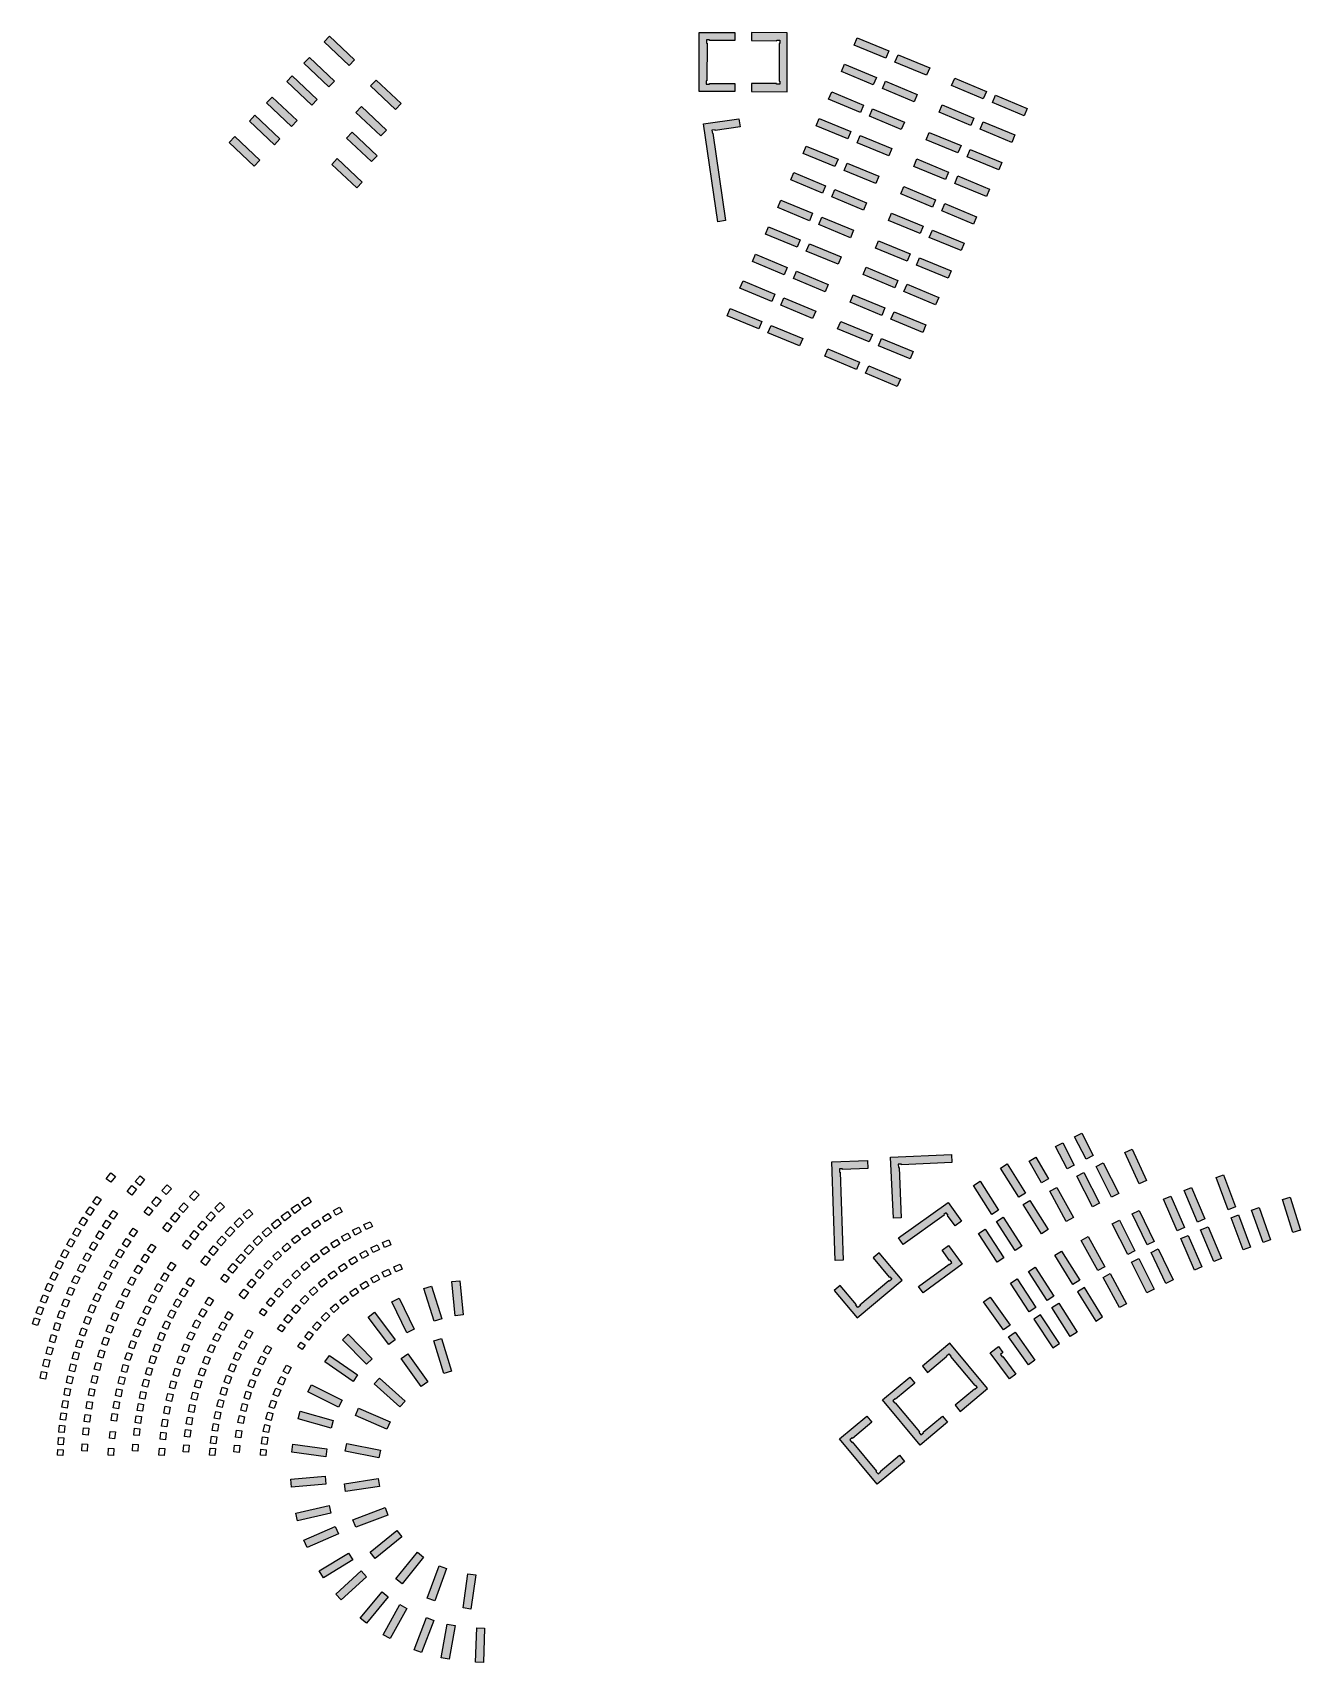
# Model space of a CAD drawing. Header units: millimetres. Extents: x 2242867 to 2245245, y 377909 to 380965.
import ezdxf

# ---------------------------------------------------------------- set-up
doc = ezdxf.new("R2010")
doc.units = ezdxf.units.MM
doc.layers.add('дома_зона застройки', color=7, linetype='Continuous', true_color=0x000000)
doc.layers.add('дома_штриховка_контур_М', color=22, linetype='Continuous', transparency=0.5)
doc.layers.add('дома_штриховка_контур_МН', color=5, linetype='Continuous', transparency=0.5)

msp = doc.modelspace()

# ---------------------------------------------------------------- hatches: boundary and pattern name
at = {"layer": 'дома_штриховка_контур_М'}
h = msp.add_hatch(color=256, dxfattribs=at)
h.dxf.hatch_style = 1
h.paths.add_polyline_path([(2244184, 380854.6), (2244117.1, 380854.4), (2244117.1, 380964.9), (2244184.1, 380964.9), (2244184.1, 380950), (2244136.9, 380950), (2244136.9, 380951.2), (2244130.9, 380951.2), (2244131, 380945.1), (2244132.1, 380945.1), (2244132, 380874.2), (2244130.8, 380874.2), (2244130.8, 380868.3), (2244136.8, 380868.3), (2244136.8, 380869.4), (2244184, 380869.5)])
h = msp.add_hatch(color=256, dxfattribs=at)
h.dxf.hatch_style = 1
h.paths.add_polyline_path([(2244215.2, 380854.5), (2244282.2, 380854.1), (2244282.5, 380964.6), (2244215.6, 380964.9), (2244215.5, 380949.9), (2244262.7, 380949.7), (2244262.8, 380950.9), (2244268.7, 380950.9), (2244268.6, 380944.8), (2244267.5, 380944.8), (2244267.3, 380874), (2244268.5, 380874), (2244268.4, 380868), (2244262.5, 380868), (2244262.5, 380869.2), (2244215.3, 380869.4)])
h = msp.add_hatch(color=256, dxfattribs=at)
h.dxf.hatch_style = 1
h.paths.add_polyline_path([(2244152.2, 380610.3), (2244125.6, 380793.6), (2244191.9, 380803), (2244194, 380788.2), (2244147.3, 380781.6), (2244147.1, 380782.7), (2244141.2, 380781.9), (2244142.1, 380775.9), (2244143.2, 380776.1), (2244167, 380612.5)])
h = msp.add_hatch(color=256, dxfattribs=at)
h.dxf.hatch_style = 1
h.paths.add_polyline_path([(2244372.4, 378662.7), (2244366.1, 378847.7), (2244433, 378850), (2244433.5, 378835.1), (2244386.3, 378833.5), (2244386.3, 378834.6), (2244380.4, 378834.4), (2244380.6, 378828.4), (2244381.7, 378828.4), (2244387.3, 378663.2)])
h = msp.add_hatch(color=256, dxfattribs=at)
h.dxf.hatch_style = 1
h.paths.add_polyline_path([(2244481.5, 378742), (2244476.2, 378856.2), (2244590.3, 378861.5), (2244591, 378846.6), (2244496.6, 378842.2), (2244496.6, 378843.3), (2244490.7, 378843), (2244490.9, 378837), (2244492.1, 378837.1), (2244496.4, 378742.7)])
h = msp.add_hatch(color=256, dxfattribs=at)
h.dxf.hatch_style = 1
h.paths.add_polyline_path([(2244491.1, 378704.9), (2244584, 378771.4), (2244609.3, 378736.2), (2244597.1, 378727.5), (2244583.3, 378746.7), (2244584.3, 378747.4), (2244580.8, 378752.2), (2244575.9, 378748.7), (2244576.6, 378747.8), (2244499.8, 378692.7)])
h = msp.add_hatch(color=256, dxfattribs=at)
h.dxf.hatch_style = 1
h.paths.add_polyline_path([(2244370.4, 378606.3), (2244413.4, 378554.8), (2244498, 378625.6), (2244455.1, 378677.1), (2244443.6, 378667.5), (2244473.9, 378631.2), (2244474.7, 378631.9), (2244478.6, 378627.3), (2244474, 378623.5), (2244473.3, 378624.4), (2244418.9, 378579), (2244419.7, 378578.1), (2244415.1, 378574.3), (2244411.3, 378578.9), (2244412.1, 378579.6), (2244381.8, 378615.9)])
h = msp.add_hatch(color=256, dxfattribs=at)
h.dxf.hatch_style = 1
h.paths.add_polyline_path([(2244537.6, 378602), (2244528.7, 378614.1), (2244585.9, 378656), (2244586.6, 378655.1), (2244591.3, 378658.6), (2244587.8, 378663.4), (2244586.9, 378662.7), (2244572.9, 378681.8), (2244585, 378690.6), (2244610.6, 378655.6)])
h = msp.add_hatch(color=256, dxfattribs=at)
h.dxf.hatch_style = 1
h.paths.add_polyline_path([(2244606.8, 378379.6), (2244658.2, 378422.5), (2244587.5, 378507.3), (2244536, 378464.3), (2244545.6, 378452.8), (2244581.9, 378483.1), (2244581.1, 378484), (2244585.7, 378487.8), (2244589.5, 378483.3), (2244588.7, 378482.6), (2244634.1, 378428.2), (2244634.9, 378428.9), (2244638.8, 378424.3), (2244634.3, 378420.5), (2244633.5, 378421.4), (2244597.2, 378391.1)])
h = msp.add_hatch(color=256, dxfattribs=at)
h.dxf.hatch_style = 1
h.paths.add_polyline_path([(2244583, 378359.3), (2244531.5, 378316.4), (2244460.9, 378401.2), (2244512.4, 378444.1), (2244522, 378432.6), (2244485.7, 378402.4), (2244484.9, 378403.3), (2244480.3, 378399.5), (2244484.1, 378394.9), (2244485, 378395.6), (2244530.3, 378341.2), (2244529.4, 378340.5), (2244533.3, 378335.8), (2244537.8, 378339.6), (2244537.1, 378340.5), (2244573.4, 378370.7)])
h = msp.add_hatch(color=256, dxfattribs=at)
h.dxf.hatch_style = 1
h.paths.add_polyline_path([(2244502.3, 378285.9), (2244450.9, 378243), (2244380.3, 378327.9), (2244431.8, 378370.8), (2244441.4, 378359.3), (2244405.1, 378329.1), (2244404.3, 378329.9), (2244399.7, 378326.1), (2244403.5, 378321.5), (2244404.4, 378322.3), (2244449.7, 378267.8), (2244448.8, 378267.1), (2244452.7, 378262.5), (2244457.2, 378266.2), (2244456.5, 378267.1), (2244492.8, 378297.4)])
at = {"layer": 'дома_штриховка_контур_МН'}
h = msp.add_hatch(color=256, dxfattribs=at)
h.dxf.hatch_style = 1
h.paths.add_polyline_path([(2243424.3, 380958.2), (2243471.1, 380914.1), (2243460.8, 380903.2), (2243414, 380947.4)])
h = msp.add_hatch(color=256, dxfattribs=at)
h.dxf.hatch_style = 1
h.paths.add_polyline_path([(2244407.8, 380941.5), (2244413.5, 380955.3), (2244472.9, 380930.6), (2244467.2, 380916.8)])
h = msp.add_hatch(color=256, dxfattribs=at)
h.dxf.hatch_style = 1
h.paths.add_polyline_path([(2243376.3, 380907.4), (2243386.6, 380918.3), (2243433.4, 380874.1), (2243423.1, 380863.2)])
h = msp.add_hatch(color=256, dxfattribs=at)
h.dxf.hatch_style = 1
h.paths.add_polyline_path([(2244390.1, 380905.5), (2244449.6, 380880.8), (2244443.8, 380867), (2244384.4, 380891.7)])
h = msp.add_hatch(color=256, dxfattribs=at)
h.dxf.hatch_style = 1
h.paths.add_polyline_path([(2244490.2, 380923.4), (2244549.7, 380898.7), (2244543.9, 380884.9), (2244484.5, 380909.6)])
h = msp.add_hatch(color=256, dxfattribs=at)
h.dxf.hatch_style = 1
h.paths.add_polyline_path([(2243354.3, 380884), (2243401.2, 380839.8), (2243390.9, 380829), (2243344.1, 380873.2)])
h = msp.add_hatch(color=256, dxfattribs=at)
h.dxf.hatch_style = 1
h.paths.add_polyline_path([(2243511.6, 380875.8), (2243558.5, 380831.7), (2243548.2, 380820.8), (2243501.4, 380865)])
h = msp.add_hatch(color=256, dxfattribs=at)
h.dxf.hatch_style = 1
h.paths.add_polyline_path([(2244466.9, 380873.7), (2244526.4, 380849), (2244520.6, 380835.2), (2244461.2, 380859.9)])
h = msp.add_hatch(color=256, dxfattribs=at)
h.dxf.hatch_style = 1
h.paths.add_polyline_path([(2244596.5, 380879.3), (2244656, 380854.6), (2244650.2, 380840.8), (2244590.8, 380865.5)])
h = msp.add_hatch(color=256, dxfattribs=at)
h.dxf.hatch_style = 1
h.paths.add_polyline_path([(2243306.3, 380833.2), (2243316.6, 380844.1), (2243363.4, 380799.9), (2243353.1, 380789)])
h = msp.add_hatch(color=256, dxfattribs=at)
h.dxf.hatch_style = 1
h.paths.add_polyline_path([(2244365.9, 380853.8), (2244425.3, 380829.1), (2244419.6, 380815.3), (2244360.1, 380840)])
h = msp.add_hatch(color=256, dxfattribs=at)
h.dxf.hatch_style = 1
h.paths.add_polyline_path([(2244673.3, 380847.4), (2244732.7, 380822.7), (2244727, 380808.9), (2244667.5, 380833.6)])
h = msp.add_hatch(color=256, dxfattribs=at)
h.dxf.hatch_style = 1
h.paths.add_polyline_path([(2243284.3, 380809.9), (2243331.1, 380765.7), (2243320.8, 380754.8), (2243274, 380799)])
h = msp.add_hatch(color=256, dxfattribs=at)
h.dxf.hatch_style = 1
h.paths.add_polyline_path([(2243473.9, 380815.3), (2243484.1, 380826.2), (2243530.9, 380782), (2243520.7, 380771.1)])
h = msp.add_hatch(color=256, dxfattribs=at)
h.dxf.hatch_style = 1
h.paths.add_polyline_path([(2244442.6, 380821.9), (2244502.1, 380797.3), (2244496.3, 380783.4), (2244436.9, 380808.1)])
h = msp.add_hatch(color=256, dxfattribs=at)
h.dxf.hatch_style = 1
h.paths.add_polyline_path([(2244573.2, 380829.5), (2244632.6, 380804.8), (2244626.9, 380791), (2244567.4, 380815.6)])
h = msp.add_hatch(color=256, dxfattribs=at)
h.dxf.hatch_style = 1
h.paths.add_polyline_path([(2243466.6, 380778.1), (2243513.5, 380733.9), (2243503.2, 380723), (2243456.4, 380767.2)])
h = msp.add_hatch(color=256, dxfattribs=at)
h.dxf.hatch_style = 1
h.paths.add_polyline_path([(2244342.5, 380804), (2244402, 380779.3), (2244396.2, 380765.5), (2244336.8, 380790.2)])
h = msp.add_hatch(color=256, dxfattribs=at)
h.dxf.hatch_style = 1
h.paths.add_polyline_path([(2244548.9, 380777.8), (2244608.4, 380753.1), (2244602.6, 380739.3), (2244543.2, 380764)])
h = msp.add_hatch(color=256, dxfattribs=at)
h.dxf.hatch_style = 1
h.paths.add_polyline_path([(2244649.9, 380797.7), (2244709.4, 380773), (2244703.7, 380759.1), (2244644.2, 380783.8)])
h = msp.add_hatch(color=256, dxfattribs=at)
h.dxf.hatch_style = 1
h.paths.add_polyline_path([(2243236.3, 380759), (2243246.6, 380769.9), (2243293.4, 380725.7), (2243283.1, 380714.8)])
h = msp.add_hatch(color=256, dxfattribs=at)
h.dxf.hatch_style = 1
h.paths.add_polyline_path([(2244318.3, 380752.3), (2244377.7, 380727.6), (2244372, 380713.8), (2244312.5, 380738.5)])
h = msp.add_hatch(color=256, dxfattribs=at)
h.dxf.hatch_style = 1
h.paths.add_polyline_path([(2244419.3, 380772.1), (2244478.7, 380747.4), (2244473, 380733.6), (2244413.5, 380758.3)])
h = msp.add_hatch(color=256, dxfattribs=at)
h.dxf.hatch_style = 1
h.paths.add_polyline_path([(2244625.6, 380745.9), (2244685.1, 380721.2), (2244679.3, 380707.4), (2244619.9, 380732.1)])
h = msp.add_hatch(color=256, dxfattribs=at)
h.dxf.hatch_style = 1
h.paths.add_polyline_path([(2243428.5, 380717.9), (2243438.7, 380728.8), (2243485.6, 380684.6), (2243475.3, 380673.7)])
h = msp.add_hatch(color=256, dxfattribs=at)
h.dxf.hatch_style = 1
h.paths.add_polyline_path([(2244395, 380720.4), (2244454.4, 380695.7), (2244448.7, 380681.9), (2244389.2, 380706.6)])
h = msp.add_hatch(color=256, dxfattribs=at)
h.dxf.hatch_style = 1
h.paths.add_polyline_path([(2244525.6, 380728), (2244585, 380703.3), (2244579.3, 380689.5), (2244519.8, 380714.1)])
h = msp.add_hatch(color=256, dxfattribs=at)
h.dxf.hatch_style = 1
h.paths.add_polyline_path([(2244294.9, 380702.5), (2244354.3, 380677.8), (2244348.6, 380664), (2244289.2, 380688.7)])
h = msp.add_hatch(color=256, dxfattribs=at)
h.dxf.hatch_style = 1
h.paths.add_polyline_path([(2244602.3, 380696.1), (2244661.7, 380671.4), (2244656, 380657.6), (2244596.6, 380682.3)])
h = msp.add_hatch(color=256, dxfattribs=at)
h.dxf.hatch_style = 1
h.paths.add_polyline_path([(2244371.7, 380670.6), (2244431.1, 380645.9), (2244425.4, 380632.1), (2244365.9, 380656.8)])
h = msp.add_hatch(color=256, dxfattribs=at)
h.dxf.hatch_style = 1
h.paths.add_polyline_path([(2244501.3, 380676.3), (2244560.7, 380651.6), (2244555, 380637.8), (2244495.6, 380662.5)])
h = msp.add_hatch(color=256, dxfattribs=at)
h.dxf.hatch_style = 1
h.paths.add_polyline_path([(2244270.7, 380650.8), (2244330.1, 380626.1), (2244324.4, 380612.3), (2244264.9, 380637)])
h = msp.add_hatch(color=256, dxfattribs=at)
h.dxf.hatch_style = 1
h.paths.add_polyline_path([(2244477.9, 380626.5), (2244537.4, 380601.8), (2244531.6, 380588), (2244472.2, 380612.7)])
h = msp.add_hatch(color=256, dxfattribs=at)
h.dxf.hatch_style = 1
h.paths.add_polyline_path([(2244578, 380644.4), (2244637.5, 380619.7), (2244631.7, 380605.9), (2244572.3, 380630.6)])
h = msp.add_hatch(color=256, dxfattribs=at)
h.dxf.hatch_style = 1
h.paths.add_polyline_path([(2244247.3, 380601), (2244306.7, 380576.3), (2244301, 380562.5), (2244241.6, 380587.2)])
h = msp.add_hatch(color=256, dxfattribs=at)
h.dxf.hatch_style = 1
h.paths.add_polyline_path([(2244347.4, 380618.9), (2244406.8, 380594.3), (2244401.1, 380580.4), (2244341.6, 380605.1)])
h = msp.add_hatch(color=256, dxfattribs=at)
h.dxf.hatch_style = 1
h.paths.add_polyline_path([(2244554.7, 380594.6), (2244614.1, 380569.9), (2244608.4, 380556.1), (2244548.9, 380580.8)])
h = msp.add_hatch(color=256, dxfattribs=at)
h.dxf.hatch_style = 1
h.paths.add_polyline_path([(2244324, 380569.1), (2244383.5, 380544.4), (2244377.7, 380530.6), (2244318.3, 380555.3)])
h = msp.add_hatch(color=256, dxfattribs=at)
h.dxf.hatch_style = 1
h.paths.add_polyline_path([(2244453.7, 380574.8), (2244513.1, 380550.1), (2244507.4, 380536.3), (2244447.9, 380561)])
h = msp.add_hatch(color=256, dxfattribs=at)
h.dxf.hatch_style = 1
h.paths.add_polyline_path([(2244223, 380549.3), (2244282.5, 380524.6), (2244276.7, 380510.8), (2244217.3, 380535.5)])
h = msp.add_hatch(color=256, dxfattribs=at)
h.dxf.hatch_style = 1
h.paths.add_polyline_path([(2244530.4, 380542.9), (2244589.9, 380518.2), (2244584.1, 380504.4), (2244524.7, 380529.1)])
h = msp.add_hatch(color=256, dxfattribs=at)
h.dxf.hatch_style = 1
h.paths.add_polyline_path([(2244299.8, 380517.4), (2244359.2, 380492.8), (2244353.5, 380478.9), (2244294, 380503.6)])
h = msp.add_hatch(color=256, dxfattribs=at)
h.dxf.hatch_style = 1
h.paths.add_polyline_path([(2244424.6, 380511.2), (2244430.3, 380525), (2244489.8, 380500.3), (2244484, 380486.5)])
h = msp.add_hatch(color=256, dxfattribs=at)
h.dxf.hatch_style = 1
h.paths.add_polyline_path([(2244193.9, 380485.7), (2244199.7, 380499.5), (2244259.1, 380474.8), (2244253.4, 380461)])
h = msp.add_hatch(color=256, dxfattribs=at)
h.dxf.hatch_style = 1
h.paths.add_polyline_path([(2244400.3, 380459.5), (2244406.1, 380473.3), (2244465.5, 380448.6), (2244459.8, 380434.8)])
h = msp.add_hatch(color=256, dxfattribs=at)
h.dxf.hatch_style = 1
h.paths.add_polyline_path([(2244507.1, 380493.1), (2244566.5, 380468.4), (2244560.8, 380454.6), (2244501.3, 380479.3)])
h = msp.add_hatch(color=256, dxfattribs=at)
h.dxf.hatch_style = 1
h.paths.add_polyline_path([(2244169.7, 380434), (2244175.4, 380447.8), (2244234.9, 380423.1), (2244229.1, 380409.3)])
h = msp.add_hatch(color=256, dxfattribs=at)
h.dxf.hatch_style = 1
h.paths.add_polyline_path([(2244270.7, 380453.8), (2244276.4, 380467.6), (2244335.9, 380442.9), (2244330.1, 380429.1)])
h = msp.add_hatch(color=256, dxfattribs=at)
h.dxf.hatch_style = 1
h.paths.add_polyline_path([(2244482.8, 380441.4), (2244542.2, 380416.7), (2244536.5, 380402.9), (2244477, 380427.6)])
h = msp.add_hatch(color=256, dxfattribs=at)
h.dxf.hatch_style = 1
h.paths.add_polyline_path([(2244246.4, 380402.1), (2244252.1, 380415.9), (2244311.6, 380391.2), (2244305.8, 380377.4)])
h = msp.add_hatch(color=256, dxfattribs=at)
h.dxf.hatch_style = 1
h.paths.add_polyline_path([(2244377, 380409.7), (2244382.7, 380423.5), (2244442.2, 380398.8), (2244436.4, 380385)])
h = msp.add_hatch(color=256, dxfattribs=at)
h.dxf.hatch_style = 1
h.paths.add_polyline_path([(2244459.4, 380391.6), (2244518.9, 380366.9), (2244513.2, 380353.1), (2244453.7, 380377.8)])
h = msp.add_hatch(color=256, dxfattribs=at)
h.dxf.hatch_style = 1
h.paths.add_polyline_path([(2244352.7, 380358), (2244358.4, 380371.8), (2244417.9, 380347.1), (2244412.2, 380333.3)])
h = msp.add_hatch(color=256, dxfattribs=at)
h.dxf.hatch_style = 1
h.paths.add_polyline_path([(2244435.2, 380339.9), (2244494.6, 380315.2), (2244488.9, 380301.4), (2244429.4, 380326.1)])
h = msp.add_hatch(color=256, dxfattribs=at)
h.dxf.hatch_style = 1
h.paths.add_polyline_path([(2244785.8, 378876.5), (2244799, 378883.4), (2244820.8, 378841.4), (2244807.5, 378834.5)])
h = msp.add_hatch(color=256, dxfattribs=at)
h.dxf.hatch_style = 1
h.paths.add_polyline_path([(2244821.3, 378894.7), (2244834.6, 378901.6), (2244856.3, 378859.7), (2244843.1, 378852.8)])
h = msp.add_hatch(color=256, dxfattribs=at)
h.dxf.hatch_style = 1
h.paths.add_polyline_path([(2244735.9, 378849.1), (2244748.9, 378856.5), (2244772.2, 378815.4), (2244759.2, 378808)])
h = msp.add_hatch(color=256, dxfattribs=at)
h.dxf.hatch_style = 1
h.paths.add_polyline_path([(2244942.3, 378806.5), (2244915.8, 378865.2), (2244929.4, 378871.3), (2244956, 378812.7)])
h = msp.add_hatch(color=256, dxfattribs=at)
h.dxf.hatch_style = 1
h.paths.add_polyline_path([(2244682.5, 378835.8), (2244695.2, 378843.7), (2244729.2, 378789), (2244716.5, 378781.1)])
h = msp.add_hatch(color=256, dxfattribs=at)
h.dxf.hatch_style = 1
h.paths.add_polyline_path([(2244855, 378763.2), (2244825.6, 378820.5), (2244838.9, 378827.3), (2244868.3, 378770.1)])
h = msp.add_hatch(color=256, dxfattribs=at)
h.dxf.hatch_style = 1
h.paths.add_polyline_path([(2244861.7, 378838.9), (2244875, 378845.7), (2244904, 378788.2), (2244890.6, 378781.4)])
h = msp.add_hatch(color=256, dxfattribs=at)
h.dxf.hatch_style = 1
h.paths.add_polyline_path([(2245109.2, 378757.8), (2245086.7, 378818.1), (2245100.8, 378823.4), (2245123.2, 378763)])
h = msp.add_hatch(color=256, dxfattribs=at)
h.dxf.hatch_style = 1
h.paths.add_polyline_path([(2244631.5, 378803.2), (2244644.1, 378811.2), (2244678.9, 378757.1), (2244666.3, 378749)])
h = msp.add_hatch(color=256, dxfattribs=at)
h.dxf.hatch_style = 1
h.paths.add_polyline_path([(2244775, 378792.4), (2244788.1, 378799.6), (2244819, 378743.1), (2244805.8, 378735.9)])
h = msp.add_hatch(color=256, dxfattribs=at)
h.dxf.hatch_style = 1
h.paths.add_polyline_path([(2245026.6, 378794), (2245040.4, 378799.7), (2245065.3, 378740.4), (2245051.5, 378734.6)])
h = msp.add_hatch(color=256, dxfattribs=at)
h.dxf.hatch_style = 1
h.paths.add_polyline_path([(2244725, 378767.4), (2244737.7, 378775.3), (2244771.7, 378720.7), (2244759.1, 378712.8)])
h = msp.add_hatch(color=256, dxfattribs=at)
h.dxf.hatch_style = 1
h.paths.add_polyline_path([(2245013.9, 378718.4), (2244988.1, 378777.3), (2245001.8, 378783.3), (2245027.6, 378724.3)])
h = msp.add_hatch(color=256, dxfattribs=at)
h.dxf.hatch_style = 1
h.paths.add_polyline_path([(2245153.1, 378756.9), (2245167.2, 378761.9), (2245188.8, 378701.3), (2245174.7, 378696.3)])
h = msp.add_hatch(color=256, dxfattribs=at)
h.dxf.hatch_style = 1
h.paths.add_polyline_path([(2245230.5, 378715.2), (2245211.3, 378776.7), (2245225.6, 378781.1), (2245244.7, 378719.7)])
h = msp.add_hatch(color=256, dxfattribs=at)
h.dxf.hatch_style = 1
h.paths.add_polyline_path([(2244675, 378735.5), (2244687.6, 378743.6), (2244722.4, 378689.4), (2244709.8, 378681.4)])
h = msp.add_hatch(color=256, dxfattribs=at)
h.dxf.hatch_style = 1
h.paths.add_polyline_path([(2244920.9, 378673.7), (2244891.9, 378731.2), (2244905.3, 378737.9), (2244934.3, 378680.5)])
h = msp.add_hatch(color=256, dxfattribs=at)
h.dxf.hatch_style = 1
h.paths.add_polyline_path([(2244929.2, 378749.8), (2244942.6, 378756.3), (2244970.8, 378698.5), (2244957.3, 378691.9)])
h = msp.add_hatch(color=256, dxfattribs=at)
h.dxf.hatch_style = 1
h.paths.add_polyline_path([(2245137.3, 378682.5), (2245114.8, 378742.8), (2245128.8, 378748.1), (2245151.3, 378687.7)])
h = msp.add_hatch(color=256, dxfattribs=at)
h.dxf.hatch_style = 1
h.paths.add_polyline_path([(2244641, 378713.4), (2244653.5, 378721.6), (2244688.7, 378667.7), (2244676.2, 378659.5)])
h = msp.add_hatch(color=256, dxfattribs=at)
h.dxf.hatch_style = 1
h.paths.add_polyline_path([(2244833.9, 378700.1), (2244847, 378707.3), (2244877.9, 378650.8), (2244864.7, 378643.6)])
h = msp.add_hatch(color=256, dxfattribs=at)
h.dxf.hatch_style = 1
h.paths.add_polyline_path([(2245046.1, 378644.7), (2245020.3, 378703.7), (2245034, 378709.7), (2245059.8, 378650.7)])
h = msp.add_hatch(color=256, dxfattribs=at)
h.dxf.hatch_style = 1
h.paths.add_polyline_path([(2245057.7, 378719.9), (2245071.5, 378725.7), (2245096.5, 378666.3), (2245082.7, 378660.5)])
h = msp.add_hatch(color=256, dxfattribs=at)
h.dxf.hatch_style = 1
h.paths.add_polyline_path([(2244784.3, 378672.3), (2244797, 378680.2), (2244831, 378625.5), (2244818.3, 378617.6)])
h = msp.add_hatch(color=256, dxfattribs=at)
h.dxf.hatch_style = 1
h.paths.add_polyline_path([(2244956.9, 378601.9), (2244928.1, 378659.4), (2244941.5, 378666.1), (2244970.3, 378608.6)])
h = msp.add_hatch(color=256, dxfattribs=at)
h.dxf.hatch_style = 1
h.paths.add_polyline_path([(2244964.6, 378677.6), (2244978, 378684.2), (2245006.2, 378626.3), (2244992.7, 378619.7)])
h = msp.add_hatch(color=256, dxfattribs=at)
h.dxf.hatch_style = 1
h.paths.add_polyline_path([(2244735, 378642), (2244747.6, 378650.1), (2244782.4, 378595.9), (2244769.8, 378587.8)])
h = msp.add_hatch(color=256, dxfattribs=at)
h.dxf.hatch_style = 1
h.paths.add_polyline_path([(2244874.8, 378630.8), (2244887.9, 378638), (2244918.7, 378581.5), (2244905.6, 378574.3)])
h = msp.add_hatch(color=256, dxfattribs=at)
h.dxf.hatch_style = 1
h.paths.add_polyline_path([(2243634.9, 378553.4), (2243620.7, 378548.8), (2243601, 378610.1), (2243615.2, 378614.7)])
h = msp.add_hatch(color=256, dxfattribs=at)
h.dxf.hatch_style = 1
h.paths.add_polyline_path([(2243659.8, 378558.9), (2243653.6, 378623), (2243668.5, 378624.5), (2243674.7, 378560.4)])
h = msp.add_hatch(color=256, dxfattribs=at)
h.dxf.hatch_style = 1
h.paths.add_polyline_path([(2244701, 378620), (2244713.5, 378628.2), (2244748.7, 378574.3), (2244736.2, 378566.1)])
h = msp.add_hatch(color=256, dxfattribs=at)
h.dxf.hatch_style = 1
h.paths.add_polyline_path([(2244861, 378549.1), (2244873.7, 378557), (2244839.7, 378611.7), (2244827, 378603.8)])
h = msp.add_hatch(color=256, dxfattribs=at)
h.dxf.hatch_style = 1
h.paths.add_polyline_path([(2243541.4, 378585.2), (2243554.9, 378591.7), (2243582.9, 378533.7), (2243569.4, 378527.2)])
h = msp.add_hatch(color=256, dxfattribs=at)
h.dxf.hatch_style = 1
h.paths.add_polyline_path([(2244688.2, 378532.8), (2244650.6, 378585.1), (2244662.8, 378593.8), (2244700.3, 378541.6)])
h = msp.add_hatch(color=256, dxfattribs=at)
h.dxf.hatch_style = 1
h.paths.add_polyline_path([(2244825.9, 378528.1), (2244813.3, 378520.1), (2244778.8, 378574.5), (2244791.5, 378582.5)])
h = msp.add_hatch(color=256, dxfattribs=at)
h.dxf.hatch_style = 1
h.paths.add_polyline_path([(2243496.8, 378556.5), (2243508.8, 378565.4), (2243547.2, 378513.8), (2243535.2, 378504.8)])
h = msp.add_hatch(color=256, dxfattribs=at)
h.dxf.hatch_style = 1
h.paths.add_polyline_path([(2244780.7, 378498.8), (2244793.2, 378507.1), (2244757.6, 378560.7), (2244745.1, 378552.5)])
h = msp.add_hatch(color=256, dxfattribs=at)
h.dxf.hatch_style = 1
h.paths.add_polyline_path([(2243448.5, 378513.7), (2243459.1, 378524.2), (2243504.3, 378478.4), (2243493.6, 378467.9)])
h = msp.add_hatch(color=256, dxfattribs=at)
h.dxf.hatch_style = 1
h.paths.add_polyline_path([(2243638.9, 378450.4), (2243619.8, 378511.9), (2243634, 378516.3), (2243653.1, 378454.8)])
h = msp.add_hatch(color=256, dxfattribs=at)
h.dxf.hatch_style = 1
h.paths.add_polyline_path([(2244747, 378475.7), (2244734.8, 378467.1), (2244697.7, 378519.7), (2244709.9, 378528.3)])
h = msp.add_hatch(color=256, dxfattribs=at)
h.dxf.hatch_style = 1
h.paths.add_polyline_path([(2243415.5, 378472.3), (2243424, 378484.6), (2243476.9, 378448), (2243468.4, 378435.7)])
h = msp.add_hatch(color=256, dxfattribs=at)
h.dxf.hatch_style = 1
h.paths.add_polyline_path([(2243558.7, 378478.6), (2243570.8, 378487.4), (2243608.5, 378435.2), (2243596.4, 378426.5)])
h = msp.add_hatch(color=256, dxfattribs=at)
h.dxf.hatch_style = 1
h.paths.add_polyline_path([(2244662.9, 378489.5), (2244678.8, 378501.2), (2244687, 378490.1), (2244682.3, 378486.6), (2244685.8, 378481.8), (2244686.8, 378482.5), (2244711.1, 378449.7), (2244699.1, 378440.8)])
h = msp.add_hatch(color=256, dxfattribs=at)
h.dxf.hatch_style = 1
h.paths.add_polyline_path([(2243383.5, 378416.2), (2243390.2, 378429.6), (2243447.7, 378400.7), (2243441, 378387.3)])
h = msp.add_hatch(color=256, dxfattribs=at)
h.dxf.hatch_style = 1
h.paths.add_polyline_path([(2243508, 378431), (2243518, 378442.1), (2243565.9, 378399), (2243555.9, 378387.9)])
h = msp.add_hatch(color=256, dxfattribs=at)
h.dxf.hatch_style = 1
h.paths.add_polyline_path([(2243365.4, 378365.8), (2243369.5, 378380.2), (2243431.4, 378362.7), (2243427.4, 378348.3)])
h = msp.add_hatch(color=256, dxfattribs=at)
h.dxf.hatch_style = 1
h.paths.add_polyline_path([(2243472.8, 378371.7), (2243478.8, 378385.5), (2243537.8, 378359.8), (2243531.9, 378346.1)])
h = msp.add_hatch(color=256, dxfattribs=at)
h.dxf.hatch_style = 1
h.paths.add_polyline_path([(2243355.4, 378318.2), (2243419.2, 378309.3), (2243417.1, 378294.5), (2243353.3, 378303.4)])
h = msp.add_hatch(color=256, dxfattribs=at)
h.dxf.hatch_style = 1
h.paths.add_polyline_path([(2243453.5, 378305), (2243456.5, 378319.6), (2243519.6, 378306.9), (2243516.6, 378292.3)])
h = msp.add_hatch(color=256, dxfattribs=at)
h.dxf.hatch_style = 1
h.paths.add_polyline_path([(2243352, 378252.7), (2243416.1, 378258.2), (2243417.4, 378243.3), (2243353.2, 378237.8)])
h = msp.add_hatch(color=256, dxfattribs=at)
h.dxf.hatch_style = 1
h.paths.add_polyline_path([(2243452.1, 378244.1), (2243515.7, 378253.7), (2243517.9, 378239), (2243454.3, 378229.3)])
h = msp.add_hatch(color=256, dxfattribs=at)
h.dxf.hatch_style = 1
h.paths.add_polyline_path([(2243360.9, 378188.8), (2243423.6, 378203.1), (2243426.9, 378188.5), (2243364.2, 378174.2)])
h = msp.add_hatch(color=256, dxfattribs=at)
h.dxf.hatch_style = 1
h.paths.add_polyline_path([(2243468.1, 378176.5), (2243528.3, 378199.3), (2243533.6, 378185.3), (2243473.4, 378162.5)])
h = msp.add_hatch(color=256, dxfattribs=at)
h.dxf.hatch_style = 1
h.paths.add_polyline_path([(2243376.1, 378138.1), (2243435, 378163.9), (2243441, 378150.2), (2243382.1, 378124.4)])
h = msp.add_hatch(color=256, dxfattribs=at)
h.dxf.hatch_style = 1
h.paths.add_polyline_path([(2243500.5, 378115.6), (2243550.3, 378156.3), (2243559.8, 378144.7), (2243510, 378104)])
h = msp.add_hatch(color=256, dxfattribs=at)
h.dxf.hatch_style = 1
h.paths.add_polyline_path([(2243405, 378080.4), (2243459.9, 378114.1), (2243467.7, 378101.4), (2243412.9, 378067.7)])
h = msp.add_hatch(color=256, dxfattribs=at)
h.dxf.hatch_style = 1
h.paths.add_polyline_path([(2243548.8, 378065.6), (2243589, 378115.9), (2243600.7, 378106.5), (2243560.5, 378056.3)])
h = msp.add_hatch(color=256, dxfattribs=at)
h.dxf.hatch_style = 1
h.paths.add_polyline_path([(2243629.8, 378090.1), (2243643.8, 378085), (2243621.6, 378024.5), (2243607.6, 378029.7)])
h = msp.add_hatch(color=256, dxfattribs=at)
h.dxf.hatch_style = 1
h.paths.add_polyline_path([(2243435.8, 378037.2), (2243483.3, 378080.6), (2243493.4, 378069.6), (2243445.9, 378026.2)])
h = msp.add_hatch(color=256, dxfattribs=at)
h.dxf.hatch_style = 1
h.paths.add_polyline_path([(2243683.6, 378075), (2243698.4, 378072.9), (2243689.4, 378009.1), (2243674.6, 378011.2)])
h = msp.add_hatch(color=256, dxfattribs=at)
h.dxf.hatch_style = 1
h.paths.add_polyline_path([(2243481.8, 377991.9), (2243522.9, 378041.5), (2243534.4, 378032), (2243493.3, 377982.4)])
h = msp.add_hatch(color=256, dxfattribs=at)
h.dxf.hatch_style = 1
h.paths.add_polyline_path([(2243524.9, 377960.9), (2243555.9, 378017.3), (2243569, 378010.1), (2243538, 377953.7)])
h = msp.add_hatch(color=256, dxfattribs=at)
h.dxf.hatch_style = 1
h.paths.add_polyline_path([(2243583.1, 377932.8), (2243606, 377993), (2243619.9, 377987.7), (2243597, 377927.5)])
h = msp.add_hatch(color=256, dxfattribs=at)
h.dxf.hatch_style = 1
h.paths.add_polyline_path([(2243633.8, 377917.4), (2243645, 377980.7), (2243659.7, 377978.1), (2243648.5, 377914.8)])
h = msp.add_hatch(color=256, dxfattribs=at)
h.dxf.hatch_style = 1
h.paths.add_polyline_path([(2243697.8, 377909.5), (2243700.2, 377973.8), (2243715.1, 377973.3), (2243712.8, 377909)])

# ---------------------------------------------------------------- linework, layer by layer
at = {"layer": 'дома_зона застройки'}
for points in [[(2243424.3, 380958.2), (2243471.1, 380914.1), (2243460.8, 380903.2), (2243414, 380947.4)], [(2244184, 380854.6), (2244117.1, 380854.4), (2244117.1, 380964.9), (2244184.1, 380964.9), (2244184.1, 380950), (2244136.9, 380950), (2244136.9, 380951.2), (2244130.9, 380951.2), (2244131, 380945.1), (2244132.1, 380945.1), (2244132, 380874.2), (2244130.8, 380874.2), (2244130.8, 380868.3), (2244136.8, 380868.3), (2244136.8, 380869.4), (2244184, 380869.5)], [(2244215.2, 380854.5), (2244282.2, 380854.1), (2244282.5, 380964.6), (2244215.6, 380964.9), (2244215.5, 380949.9), (2244262.7, 380949.7), (2244262.8, 380950.9), (2244268.7, 380950.9), (2244268.6, 380944.8), (2244267.5, 380944.8), (2244267.3, 380874), (2244268.5, 380874), (2244268.4, 380868), (2244262.5, 380868), (2244262.5, 380869.2), (2244215.3, 380869.4)], [(2244407.8, 380941.5), (2244413.5, 380955.3), (2244472.9, 380930.6), (2244467.2, 380916.8)], [(2243376.3, 380907.4), (2243386.6, 380918.3), (2243433.4, 380874.1), (2243423.1, 380863.2)], [(2244390.1, 380905.5), (2244449.6, 380880.8), (2244443.8, 380867), (2244384.4, 380891.7)], [(2244490.2, 380923.4), (2244549.7, 380898.7), (2244543.9, 380884.9), (2244484.5, 380909.6)], [(2243354.3, 380884), (2243401.2, 380839.8), (2243390.9, 380829), (2243344.1, 380873.2)], [(2243511.6, 380875.8), (2243558.5, 380831.7), (2243548.2, 380820.8), (2243501.4, 380865)], [(2244466.9, 380873.7), (2244526.4, 380849), (2244520.6, 380835.2), (2244461.2, 380859.9)], [(2244596.5, 380879.3), (2244656, 380854.6), (2244650.2, 380840.8), (2244590.8, 380865.5)], [(2243306.3, 380833.2), (2243316.6, 380844.1), (2243363.4, 380799.9), (2243353.1, 380789)], [(2244365.9, 380853.8), (2244425.3, 380829.1), (2244419.6, 380815.3), (2244360.1, 380840)], [(2244673.3, 380847.4), (2244732.7, 380822.7), (2244727, 380808.9), (2244667.5, 380833.6)], [(2243284.3, 380809.9), (2243331.1, 380765.7), (2243320.8, 380754.8), (2243274, 380799)], [(2243473.9, 380815.3), (2243484.1, 380826.2), (2243530.9, 380782), (2243520.7, 380771.1)], [(2244442.6, 380821.9), (2244502.1, 380797.3), (2244496.3, 380783.4), (2244436.9, 380808.1)], [(2244573.2, 380829.5), (2244632.6, 380804.8), (2244626.9, 380791), (2244567.4, 380815.6)], [(2243466.6, 380778.1), (2243513.5, 380733.9), (2243503.2, 380723), (2243456.4, 380767.2)], [(2244152.2, 380610.3), (2244125.6, 380793.6), (2244191.9, 380803), (2244194, 380788.2), (2244147.3, 380781.6), (2244147.1, 380782.7), (2244141.2, 380781.9), (2244142.1, 380775.9), (2244143.2, 380776.1), (2244167, 380612.5)], [(2244342.5, 380804), (2244402, 380779.3), (2244396.2, 380765.5), (2244336.8, 380790.2)], [(2244548.9, 380777.8), (2244608.4, 380753.1), (2244602.6, 380739.3), (2244543.2, 380764)], [(2244649.9, 380797.7), (2244709.4, 380773), (2244703.7, 380759.1), (2244644.2, 380783.8)], [(2243236.3, 380759), (2243246.6, 380769.9), (2243293.4, 380725.7), (2243283.1, 380714.8)], [(2244318.3, 380752.3), (2244377.7, 380727.6), (2244372, 380713.8), (2244312.5, 380738.5)], [(2244419.3, 380772.1), (2244478.7, 380747.4), (2244473, 380733.6), (2244413.5, 380758.3)], [(2244625.6, 380745.9), (2244685.1, 380721.2), (2244679.3, 380707.4), (2244619.9, 380732.1)], [(2243428.5, 380717.9), (2243438.7, 380728.8), (2243485.6, 380684.6), (2243475.3, 380673.7)], [(2244395, 380720.4), (2244454.4, 380695.7), (2244448.7, 380681.9), (2244389.2, 380706.6)], [(2244525.6, 380728), (2244585, 380703.3), (2244579.3, 380689.5), (2244519.8, 380714.1)], [(2244294.9, 380702.5), (2244354.3, 380677.8), (2244348.6, 380664), (2244289.2, 380688.7)], [(2244602.3, 380696.1), (2244661.7, 380671.4), (2244656, 380657.6), (2244596.6, 380682.3)], [(2244371.7, 380670.6), (2244431.1, 380645.9), (2244425.4, 380632.1), (2244365.9, 380656.8)], [(2244501.3, 380676.3), (2244560.7, 380651.6), (2244555, 380637.8), (2244495.6, 380662.5)], [(2244270.7, 380650.8), (2244330.1, 380626.1), (2244324.4, 380612.3), (2244264.9, 380637)], [(2244477.9, 380626.5), (2244537.4, 380601.8), (2244531.6, 380588), (2244472.2, 380612.7)], [(2244578, 380644.4), (2244637.5, 380619.7), (2244631.7, 380605.9), (2244572.3, 380630.6)], [(2244247.3, 380601), (2244306.7, 380576.3), (2244301, 380562.5), (2244241.6, 380587.2)], [(2244347.4, 380618.9), (2244406.8, 380594.3), (2244401.1, 380580.4), (2244341.6, 380605.1)], [(2244554.7, 380594.6), (2244614.1, 380569.9), (2244608.4, 380556.1), (2244548.9, 380580.8)], [(2244324, 380569.1), (2244383.5, 380544.4), (2244377.7, 380530.6), (2244318.3, 380555.3)], [(2244453.7, 380574.8), (2244513.1, 380550.1), (2244507.4, 380536.3), (2244447.9, 380561)], [(2244223, 380549.3), (2244282.5, 380524.6), (2244276.7, 380510.8), (2244217.3, 380535.5)], [(2244530.4, 380542.9), (2244589.9, 380518.2), (2244584.1, 380504.4), (2244524.7, 380529.1)], [(2244299.8, 380517.4), (2244359.2, 380492.8), (2244353.5, 380478.9), (2244294, 380503.6)], [(2244424.6, 380511.2), (2244430.3, 380525), (2244489.8, 380500.3), (2244484, 380486.5)], [(2244193.9, 380485.7), (2244199.7, 380499.5), (2244259.1, 380474.8), (2244253.4, 380461)], [(2244400.3, 380459.5), (2244406.1, 380473.3), (2244465.5, 380448.6), (2244459.8, 380434.8)], [(2244507.1, 380493.1), (2244566.5, 380468.4), (2244560.8, 380454.6), (2244501.3, 380479.3)], [(2244169.7, 380434), (2244175.4, 380447.8), (2244234.9, 380423.1), (2244229.1, 380409.3)], [(2244270.7, 380453.8), (2244276.4, 380467.6), (2244335.9, 380442.9), (2244330.1, 380429.1)], [(2244482.8, 380441.4), (2244542.2, 380416.7), (2244536.5, 380402.9), (2244477, 380427.6)], [(2244246.4, 380402.1), (2244252.1, 380415.9), (2244311.6, 380391.2), (2244305.8, 380377.4)], [(2244377, 380409.7), (2244382.7, 380423.5), (2244442.2, 380398.8), (2244436.4, 380385)], [(2244459.4, 380391.6), (2244518.9, 380366.9), (2244513.2, 380353.1), (2244453.7, 380377.8)], [(2244352.7, 380358), (2244358.4, 380371.8), (2244417.9, 380347.1), (2244412.2, 380333.3)], [(2244435.2, 380339.9), (2244494.6, 380315.2), (2244488.9, 380301.4), (2244429.4, 380326.1)], [(2244785.8, 378876.5), (2244799, 378883.4), (2244820.8, 378841.4), (2244807.5, 378834.5)], [(2244821.3, 378894.7), (2244834.6, 378901.6), (2244856.3, 378859.7), (2244843.1, 378852.8)], [(2244372.4, 378662.7), (2244366.1, 378847.7), (2244433, 378850), (2244433.5, 378835.1), (2244386.3, 378833.5), (2244386.3, 378834.6), (2244380.4, 378834.4), (2244380.6, 378828.4), (2244381.7, 378828.4), (2244387.3, 378663.2)], [(2244481.5, 378742), (2244476.2, 378856.2), (2244590.3, 378861.5), (2244591, 378846.6), (2244496.6, 378842.2), (2244496.6, 378843.3), (2244490.7, 378843), (2244490.9, 378837), (2244492.1, 378837.1), (2244496.4, 378742.7)], [(2244735.9, 378849.1), (2244748.9, 378856.5), (2244772.2, 378815.4), (2244759.2, 378808)], [(2244942.3, 378806.5), (2244915.8, 378865.2), (2244929.4, 378871.3), (2244956, 378812.7)], [(2243005.3, 378816), (2243014.2, 378827.2), (2243022.8, 378820.3), (2243013.9, 378809.2)], [(2243059.9, 378810.6), (2243069.1, 378821.5), (2243077.5, 378814.5), (2243068.3, 378803.5)], [(2244682.5, 378835.8), (2244695.2, 378843.7), (2244729.2, 378789), (2244716.5, 378781.1)], [(2244855, 378763.2), (2244825.6, 378820.5), (2244838.9, 378827.3), (2244868.3, 378770.1)], [(2244861.7, 378838.9), (2244875, 378845.7), (2244904, 378788.2), (2244890.6, 378781.4)], [(2245109.2, 378757.8), (2245086.7, 378818.1), (2245100.8, 378823.4), (2245123.2, 378763)], [(2243044.8, 378791.9), (2243053.7, 378803.1), (2243062.3, 378796.3), (2243053.4, 378785.1)], [(2243110, 378793.9), (2243119.6, 378804.5), (2243127.8, 378797.1), (2243118.1, 378786.5)], [(2243162, 378782.7), (2243171.7, 378793.2), (2243179.8, 378785.7), (2243170, 378775.2)], [(2244631.5, 378803.2), (2244644.1, 378811.2), (2244678.9, 378757.1), (2244666.3, 378749)], [(2244775, 378792.4), (2244788.1, 378799.6), (2244819, 378743.1), (2244805.8, 378735.9)], [(2245026.6, 378794), (2245040.4, 378799.7), (2245065.3, 378740.4), (2245051.5, 378734.6)], [(2242967.4, 378752.6), (2242974.6, 378763.4), (2242982.9, 378757.9), (2242975.7, 378747)], [(2242980.4, 378772), (2242987.8, 378782.6), (2242996, 378776.9), (2242988.6, 378766.3)], [(2243076.9, 378753.4), (2243084.4, 378763.1), (2243093.1, 378756.4), (2243085.6, 378746.7)], [(2243090.8, 378771.1), (2243100, 378782.1), (2243108.4, 378775), (2243099.3, 378764.1)], [(2243141.4, 378759.9), (2243150.9, 378770.7), (2243159.1, 378763.4), (2243149.7, 378752.7)], [(2243209.3, 378761.3), (2243219.5, 378771.2), (2243227.2, 378763.3), (2243216.9, 378753.4)], [(2243262.2, 378748.6), (2243272.7, 378758.3), (2243280.2, 378750.2), (2243269.6, 378740.5)], [(2243352.6, 378760), (2243364.3, 378768.2), (2243370.7, 378759.3), (2243359, 378751)], [(2243372, 378773.5), (2243384, 378781.3), (2243390, 378772.1), (2243378, 378764.3)], [(2243431.5, 378756.3), (2243442.8, 378762.6), (2243447.7, 378753.9), (2243436.4, 378747.6)], [(2244491.1, 378704.9), (2244584, 378771.4), (2244609.3, 378736.2), (2244597.1, 378727.5), (2244583.3, 378746.7), (2244584.3, 378747.4), (2244580.8, 378752.2), (2244575.9, 378748.7), (2244576.6, 378747.8), (2244499.8, 378692.7)], [(2244725, 378767.4), (2244737.7, 378775.3), (2244771.7, 378720.7), (2244759.1, 378712.8)], [(2245013.9, 378718.4), (2244988.1, 378777.3), (2245001.8, 378783.3), (2245027.6, 378724.3)], [(2245153.1, 378756.9), (2245167.2, 378761.9), (2245188.8, 378701.3), (2245174.7, 378696.3)], [(2245230.5, 378715.2), (2245211.3, 378776.7), (2245225.6, 378781.1), (2245244.7, 378719.7)], [(2242954.9, 378732.8), (2242961.8, 378743.8), (2242970.2, 378738.5), (2242963.3, 378727.5)], [(2242998.6, 378727.2), (2243005.7, 378738.1), (2243014.1, 378732.6), (2243007, 378721.7)], [(2243011, 378745.9), (2243018.4, 378756.6), (2243026.6, 378750.9), (2243019.2, 378740.2)], [(2243111.6, 378723.1), (2243119.7, 378733.6), (2243128.4, 378726.9), (2243120.3, 378716.3)], [(2243126.2, 378741.6), (2243135.2, 378752.7), (2243143.7, 378745.7), (2243134.7, 378734.6)], [(2243177.3, 378726.5), (2243186.1, 378736.5), (2243194.4, 378729.3), (2243185.6, 378719.3)], [(2243193, 378744.1), (2243202.1, 378753.8), (2243210.1, 378746.3), (2243201, 378736.6)], [(2243245.3, 378732.3), (2243255.5, 378742.3), (2243263.2, 378734.5), (2243253, 378724.4)], [(2243315.6, 378730.7), (2243326.6, 378739.8), (2243333.6, 378731.4), (2243322.6, 378722.2)], [(2243333.8, 378745.7), (2243345.2, 378754.4), (2243351.9, 378745.7), (2243340.5, 378737)], [(2243391.1, 378730.8), (2243401.9, 378738.1), (2243407.5, 378729.9), (2243396.8, 378722.6)], [(2243411, 378743.9), (2243422, 378750.8), (2243427.3, 378742.3), (2243416.3, 378735.4)], [(2243488.9, 378730), (2243500.7, 378735.3), (2243504.8, 378726.2), (2243492.9, 378720.9)], [(2244675, 378735.5), (2244687.6, 378743.6), (2244722.4, 378689.4), (2244709.8, 378681.4)], [(2244920.9, 378673.7), (2244891.9, 378731.2), (2244905.3, 378737.9), (2244934.3, 378680.5)], [(2244929.2, 378749.8), (2244942.6, 378756.3), (2244970.8, 378698.5), (2244957.3, 378691.9)], [(2245137.3, 378682.5), (2245114.8, 378742.8), (2245128.8, 378748.1), (2245151.3, 378687.7)], [(2242931.4, 378692.3), (2242937.7, 378703.7), (2242946.5, 378698.8), (2242940.2, 378687.4)], [(2242942.9, 378712.7), (2242949.5, 378723.9), (2242958.1, 378718.8), (2242951.5, 378707.6)], [(2242973.9, 378686.4), (2242980.4, 378697.7), (2242989.1, 378692.7), (2242982.6, 378681.4)], [(2242986, 378707), (2242992.8, 378718.1), (2243001.3, 378712.8), (2242994.5, 378701.8)], [(2243036, 378692.9), (2243043, 378703.8), (2243051.4, 378698.4), (2243044.4, 378687.4)], [(2243048.8, 378712.5), (2243056.1, 378723.2), (2243064.3, 378717.6), (2243057, 378706.9)], [(2243148.6, 378690.7), (2243156.1, 378700.5), (2243164.8, 378693.8), (2243157.3, 378684)], [(2243162.3, 378708.4), (2243170.7, 378718.7), (2243179.2, 378711.7), (2243170.8, 378701.4)], [(2243212.9, 378697.3), (2243222.3, 378708.1), (2243230.6, 378700.8), (2243221.2, 378690.1)], [(2243228.8, 378715.1), (2243238.6, 378725.5), (2243246.6, 378717.9), (2243236.8, 378707.5)], [(2243280.9, 378698.6), (2243291.2, 378708.6), (2243298.8, 378700.7), (2243288.6, 378690.7)], [(2243297.9, 378715), (2243308.6, 378724.6), (2243315.9, 378716.4), (2243305.3, 378706.8)], [(2243353.2, 378702.1), (2243363.3, 378710.3), (2243369.6, 378702.6), (2243359.5, 378694.4)], [(2243371.9, 378716.9), (2243382.3, 378724.6), (2243388.3, 378716.6), (2243377.8, 378708.9)], [(2243427, 378694.8), (2243438, 378701.8), (2243443.4, 378693.4), (2243432.4, 378686.4)], [(2243447, 378707.5), (2243458.3, 378714), (2243463.3, 378705.3), (2243452, 378698.8)], [(2243467.6, 378719.2), (2243479.2, 378725.2), (2243483.8, 378716.3), (2243472.2, 378710.3)], [(2243523.5, 378696.4), (2243535.5, 378701.4), (2243539.3, 378692.2), (2243527.3, 378687.2)], [(2244641, 378713.4), (2244653.5, 378721.6), (2244688.7, 378667.7), (2244676.2, 378659.5)], [(2244833.9, 378700.1), (2244847, 378707.3), (2244877.9, 378650.8), (2244864.7, 378643.6)], [(2245046.1, 378644.7), (2245020.3, 378703.7), (2245034, 378709.7), (2245059.8, 378650.7)], [(2245057.7, 378719.9), (2245071.5, 378725.7), (2245096.5, 378666.3), (2245082.7, 378660.5)], [(2242920.5, 378671.6), (2242926.5, 378683.1), (2242935.4, 378678.5), (2242929.4, 378667)], [(2242962.5, 378665.5), (2242968.6, 378676.9), (2242977.4, 378672.2), (2242971.3, 378660.8)], [(2243023.8, 378672.8), (2243030.5, 378684), (2243039.1, 378678.8), (2243032.4, 378667.7)], [(2243070.9, 378663.7), (2243077.8, 378674.7), (2243086.3, 378669.4), (2243079.4, 378658.4)], [(2243083, 378682.7), (2243090.3, 378693.5), (2243098.6, 378687.9), (2243091.3, 378677.1)], [(2243183.1, 378660.2), (2243191.8, 378671.5), (2243200.6, 378664.9), (2243191.9, 378653.5)], [(2243197.7, 378679), (2243206.7, 378690.1), (2243215.3, 378683.1), (2243206.2, 378672)], [(2243248.8, 378664), (2243258.3, 378674.7), (2243266.5, 378667.4), (2243257.1, 378656.7)], [(2243264.5, 378681.6), (2243274.4, 378692), (2243282.4, 378684.4), (2243272.5, 378674)], [(2243317.8, 378670.4), (2243327.2, 378679.4), (2243334.1, 378672.2), (2243324.8, 378663.2)], [(2243335.2, 378686.6), (2243344.9, 378695.2), (2243351.5, 378687.7), (2243341.8, 378679.1)], [(2243388.8, 378666.8), (2243399.1, 378674.8), (2243405.2, 378666.9), (2243395, 378658.9)], [(2243407.6, 378681.2), (2243418.2, 378688.7), (2243424, 378680.6), (2243413.4, 378673.1)], [(2243460.7, 378663), (2243471.8, 378669.8), (2243477, 378661.2), (2243465.9, 378654.5)], [(2243481, 378675.2), (2243492.5, 378681.4), (2243497.2, 378672.6), (2243485.8, 378666.4)], [(2243502, 378686.4), (2243513.7, 378692), (2243518, 378682.9), (2243506.3, 378677.3)], [(2244370.4, 378606.3), (2244413.4, 378554.8), (2244498, 378625.6), (2244455.1, 378677.1), (2244443.6, 378667.5), (2244473.9, 378631.2), (2244474.7, 378631.9), (2244478.6, 378627.3), (2244474, 378623.5), (2244473.3, 378624.4), (2244418.9, 378579), (2244419.7, 378578.1), (2244415.1, 378574.3), (2244411.3, 378578.9), (2244412.1, 378579.6), (2244381.8, 378615.9)], [(2244537.6, 378602), (2244528.7, 378614.1), (2244585.9, 378656), (2244586.6, 378655.1), (2244591.3, 378658.6), (2244587.8, 378663.4), (2244586.9, 378662.7), (2244572.9, 378681.8), (2244585, 378690.6), (2244610.6, 378655.6)], [(2244784.3, 378672.3), (2244797, 378680.2), (2244831, 378625.5), (2244818.3, 378617.6)], [(2244956.9, 378601.9), (2244928.1, 378659.4), (2244941.5, 378666.1), (2244970.3, 378608.6)], [(2244964.6, 378677.6), (2244978, 378684.2), (2245006.2, 378626.3), (2244992.7, 378619.7)], [(2242900.4, 378629.4), (2242905.8, 378641.2), (2242914.9, 378637.1), (2242909.5, 378625.2)], [(2242910.2, 378650.6), (2242915.9, 378662.3), (2242924.9, 378657.9), (2242919.1, 378646.2)], [(2242951.6, 378644.3), (2242957.4, 378655.9), (2242966.4, 378651.4), (2242960.5, 378639.8)], [(2243001.2, 378631.8), (2243007.3, 378643.3), (2243016.1, 378638.6), (2243010.1, 378627.1)], [(2243012.2, 378652.5), (2243018.6, 378663.8), (2243027.3, 378658.9), (2243020.9, 378647.5)], [(2243058.2, 378642.3), (2243064.7, 378653.6), (2243073.4, 378648.5), (2243066.8, 378637.3)], [(2243107.9, 378628.3), (2243114.7, 378639.4), (2243123.2, 378634.2), (2243116.4, 378623.1)], [(2243120.3, 378648.4), (2243127.5, 378659.2), (2243135.8, 378653.7), (2243128.7, 378642.9)], [(2243220.3, 378627.9), (2243227.1, 378637), (2243235.9, 378630.4), (2243229.1, 378621.3)], [(2243233.8, 378645.7), (2243242.8, 378656.8), (2243251.4, 378649.9), (2243242.3, 378638.8)], [(2243285.3, 378635.7), (2243293.8, 378645.5), (2243301.3, 378638.9), (2243292.8, 378629.1)], [(2243301.2, 378653.4), (2243310.1, 378662.8), (2243317.4, 378655.9), (2243308.4, 378646.5)], [(2243353.4, 378635.3), (2243362.9, 378644.2), (2243369.7, 378636.9), (2243360.3, 378628)], [(2243370.8, 378651.4), (2243380.6, 378659.9), (2243387.1, 378652.3), (2243377.3, 378643.9)], [(2243421.9, 378635.6), (2243432.3, 378643.4), (2243438.3, 378635.4), (2243428, 378627.6)], [(2243440.9, 378649.8), (2243451.7, 378657.1), (2243457.3, 378648.8), (2243446.6, 378641.5)], [(2243502, 378629.3), (2243513.4, 378635.6), (2243518.2, 378626.8), (2243506.8, 378620.6)], [(2243523, 378640.7), (2243534.7, 378646.3), (2243539, 378637.2), (2243527.3, 378631.6)], [(2243544.6, 378650.8), (2243556.7, 378655.6), (2243560.4, 378646.4), (2243548.4, 378641.5)], [(2244735, 378642), (2244747.6, 378650.1), (2244782.4, 378595.9), (2244769.8, 378587.8)], [(2244874.8, 378630.8), (2244887.9, 378638), (2244918.7, 378581.5), (2244905.6, 378574.3)], [(2242891.1, 378607.9), (2242896.2, 378619.9), (2242905.4, 378615.9), (2242900.3, 378604)], [(2242931.6, 378600.9), (2242936.8, 378612.8), (2242946, 378608.9), (2242940.8, 378596.9)], [(2242941.3, 378622.7), (2242946.8, 378634.5), (2242955.9, 378630.3), (2242950.4, 378618.5)], [(2242990.9, 378610.7), (2242996.6, 378622.4), (2243005.5, 378618), (2242999.8, 378606.3)], [(2243034.9, 378598.3), (2243040.7, 378610), (2243049.6, 378605.6), (2243043.9, 378593.9)], [(2243046.2, 378620.5), (2243052.3, 378632), (2243061.1, 378627.3), (2243055, 378615.8)], [(2243096.1, 378607.9), (2243102.6, 378619.2), (2243111.2, 378614.2), (2243104.8, 378602.9)], [(2243143.2, 378599.6), (2243149.8, 378610.8), (2243158.4, 378605.7), (2243151.8, 378594.5)], [(2243155.2, 378619.4), (2243162.3, 378630.3), (2243170.7, 378624.9), (2243163.6, 378613.9)], [(2243254.9, 378597.4), (2243263.4, 378608.9), (2243272.3, 378602.3), (2243263.8, 378590.8)], [(2243270.1, 378617.4), (2243278.3, 378627.5), (2243286, 378621.2), (2243277.9, 378611.1)], [(2243321.1, 378600.7), (2243329.7, 378610.5), (2243337.2, 378603.8), (2243328.6, 378594.1)], [(2243336.8, 378618.4), (2243345.9, 378627.7), (2243353.1, 378620.8), (2243344, 378611.4)], [(2243386.2, 378604.4), (2243395.7, 378613.2), (2243402.5, 378605.9), (2243393, 378597)], [(2243403.6, 378620.4), (2243413.6, 378628.8), (2243420, 378621.1), (2243410.1, 378612.8)], [(2243462.1, 378603.2), (2243472.7, 378610.7), (2243478.5, 378602.5), (2243467.9, 378595)], [(2243481.7, 378616.8), (2243492.7, 378623.7), (2243498, 378615.2), (2243487, 378608.3)], [(2243634.9, 378553.4), (2243620.7, 378548.8), (2243601, 378610.1), (2243615.2, 378614.7)], [(2243659.8, 378558.9), (2243653.6, 378623), (2243668.5, 378624.5), (2243674.7, 378560.4)], [(2244701, 378620), (2244713.5, 378628.2), (2244748.7, 378574.3), (2244736.2, 378566.1)], [(2244861, 378549.1), (2244873.7, 378557), (2244839.7, 378611.7), (2244827, 378603.8)], [(2242874.4, 378564.2), (2242878.8, 378576.4), (2242888.2, 378573), (2242883.8, 378560.8)], [(2242882.5, 378586.2), (2242887.2, 378598.3), (2242896.5, 378594.6), (2242891.8, 378582.5)], [(2242922.6, 378578.8), (2242927.4, 378590.9), (2242936.7, 378587.2), (2242931.9, 378575.1)], [(2242972, 378567.8), (2242977, 378579.8), (2242986.2, 378576), (2242981.2, 378564)], [(2242981.1, 378589.4), (2242986.5, 378601.3), (2242995.6, 378597.1), (2242990.2, 378585.3)], [(2243024.4, 378575.8), (2243029.7, 378587.7), (2243038.8, 378583.5), (2243033.5, 378571.7)], [(2243074.7, 378565.8), (2243080.4, 378577.5), (2243089.4, 378573.2), (2243083.7, 378561.5)], [(2243085.1, 378587), (2243091.1, 378598.5), (2243100, 378593.9), (2243093.9, 378582.4)], [(2243131.8, 378579.2), (2243138, 378590.6), (2243146.8, 378585.8), (2243140.6, 378574.4)], [(2243191.3, 378582.6), (2243198.2, 378593.7), (2243206.6, 378588.4), (2243199.7, 378577.3)], [(2243306.1, 378582.3), (2243314.2, 378592.5), (2243322, 378586.2), (2243313.9, 378576.1)], [(2243353.7, 378569.7), (2243362.3, 378579.4), (2243369.8, 378572.9), (2243361.3, 378563.1)], [(2243369.5, 378587.4), (2243378.6, 378596.8), (2243385.7, 378589.8), (2243376.7, 378580.5)], [(2243425.5, 378572.6), (2243435.2, 378581.3), (2243441.8, 378573.8), (2243432.2, 378565.2)], [(2243443.4, 378588.4), (2243453.5, 378596.5), (2243459.8, 378588.7), (2243449.6, 378580.6)], [(2243541.4, 378585.2), (2243554.9, 378591.7), (2243582.9, 378533.7), (2243569.4, 378527.2)], [(2244688.2, 378532.8), (2244650.6, 378585.1), (2244662.8, 378593.8), (2244700.3, 378541.6)], [(2244825.9, 378528.1), (2244813.3, 378520.1), (2244778.8, 378574.5), (2244791.5, 378582.5)], [(2242867.5, 378543.9), (2242871.3, 378555.3), (2242880.8, 378552.1), (2242877, 378540.8)], [(2242906.4, 378534), (2242910.5, 378546.3), (2242920, 378543.1), (2242915.8, 378530.8)], [(2242914.1, 378556.5), (2242918.6, 378568.7), (2242928, 378565.3), (2242923.5, 378553.1)], [(2242963.5, 378546), (2242968.2, 378558.1), (2242977.5, 378554.5), (2242972.8, 378542.4)], [(2243014.6, 378552.9), (2243019.5, 378564.9), (2243028.8, 378561.1), (2243023.8, 378549.1)], [(2243065.1, 378544.3), (2243070.3, 378556.2), (2243079.5, 378552.1), (2243074.2, 378540.2)], [(2243111.2, 378537.4), (2243116.6, 378549.2), (2243125.7, 378545), (2243120.3, 378533.2)], [(2243121.1, 378558.5), (2243127, 378570.1), (2243135.9, 378565.6), (2243130.1, 378554)], [(2243167.5, 378539.5), (2243173.5, 378551.1), (2243182.4, 378546.5), (2243176.4, 378534.9)], [(2243179, 378561.3), (2243185.4, 378572.6), (2243194.1, 378567.7), (2243187.6, 378556.4)], [(2243216.6, 378536.2), (2243222.9, 378547.6), (2243231.6, 378542.8), (2243225.3, 378531.4)], [(2243227.7, 378555.8), (2243234.5, 378566.8), (2243243, 378561.6), (2243236.2, 378550.5)], [(2243292.9, 378564.4), (2243298.8, 378572.5), (2243306.9, 378566.7), (2243301, 378558.6)], [(2243338.9, 378551.1), (2243347, 378561.3), (2243354.8, 378555.1), (2243346.7, 378544.9)], [(2243392.6, 378538.1), (2243401.2, 378547.8), (2243408.7, 378541.2), (2243400.1, 378531.4)], [(2243408.6, 378555.8), (2243417.7, 378565), (2243424.8, 378558), (2243415.6, 378548.8)], [(2243496.8, 378556.5), (2243508.8, 378565.4), (2243547.2, 378513.8), (2243535.2, 378504.8)], [(2244780.7, 378498.8), (2244793.2, 378507.1), (2244757.6, 378560.7), (2244745.1, 378552.5)], [(2242899.2, 378511.2), (2242903, 378523.7), (2242912.5, 378520.7), (2242908.8, 378508.3)], [(2242948.5, 378501.6), (2242952.4, 378514), (2242961.9, 378510.9), (2242958, 378498.5)], [(2242955.7, 378523.9), (2242960, 378536.2), (2242969.4, 378532.8), (2242965.1, 378520.6)], [(2242997.3, 378506.3), (2243001.5, 378518.6), (2243010.9, 378515.4), (2243006.8, 378503.1)], [(2243005.5, 378529.8), (2243010.1, 378541.9), (2243019.5, 378538.4), (2243014.9, 378526.2)], [(2243056.2, 378522.4), (2243061, 378534.5), (2243070.3, 378530.8), (2243065.5, 378518.7)], [(2243102.1, 378515.9), (2243107, 378527.9), (2243116.3, 378524.1), (2243111.3, 378512.1)], [(2243157, 378517.3), (2243162.5, 378529), (2243171.5, 378524.8), (2243166, 378513)], [(2243205.7, 378515), (2243211.5, 378526.6), (2243220.4, 378522.2), (2243214.6, 378510.5)], [(2243265.4, 378521.3), (2243272, 378532.5), (2243280.6, 378527.4), (2243274, 378516.2)], [(2243327, 378534.7), (2243332.8, 378542.8), (2243340.9, 378537), (2243335.1, 378528.9)], [(2243377.7, 378519.4), (2243385.7, 378529.7), (2243393.6, 378523.5), (2243385.5, 378513.3)], [(2243448.5, 378513.7), (2243459.1, 378524.2), (2243504.3, 378478.4), (2243493.6, 378467.9)], [(2243638.9, 378450.4), (2243619.8, 378511.9), (2243634, 378516.3), (2243653.1, 378454.8)], [(2244747, 378475.7), (2244734.8, 378467.1), (2244697.7, 378519.7), (2244709.9, 378528.3)], [(2242892.7, 378488.3), (2242896.1, 378500.8), (2242905.8, 378498.2), (2242902.3, 378485.6)], [(2242941.9, 378479.1), (2242945.5, 378491.6), (2242955.1, 378488.8), (2242951.6, 378476.3)], [(2242989.8, 378482.6), (2242993.6, 378495), (2243003.1, 378492.1), (2242999.4, 378479.7)], [(2243040.6, 378477.9), (2243044.6, 378490.2), (2243054.1, 378487.1), (2243050.1, 378474.8)], [(2243048, 378500.3), (2243052.5, 378512.5), (2243061.9, 378509.1), (2243057.4, 378496.9)], [(2243086, 378472.1), (2243090.1, 378484.4), (2243099.6, 378481.2), (2243095.5, 378468.9)], [(2243093.6, 378494.1), (2243098.2, 378506.3), (2243107.6, 378502.8), (2243103, 378490.6)], [(2243138.6, 378471.6), (2243143.2, 378483.8), (2243152.5, 378480.3), (2243148, 378468.1)], [(2243147.3, 378494.6), (2243152.4, 378506.6), (2243161.6, 378502.7), (2243156.6, 378490.7)], [(2243186.6, 378471.3), (2243191.3, 378483.3), (2243200.6, 378479.7), (2243195.9, 378467.6)], [(2243195.6, 378493.3), (2243200.9, 378505.2), (2243210.1, 378501.1), (2243204.8, 378489.3)], [(2243244, 378479.1), (2243249.5, 378490.8), (2243258.6, 378486.6), (2243253, 378474.8)], [(2243254.2, 378500.4), (2243260.3, 378511.9), (2243269.1, 378507.2), (2243263, 378495.8)], [(2243290.1, 378471.3), (2243295.8, 378483), (2243304.8, 378478.5), (2243299, 378466.9)], [(2243300.5, 378491.7), (2243306.9, 378503), (2243315.6, 378498.1), (2243309.2, 378486.7)], [(2243364.9, 378501.5), (2243370.6, 378509.7), (2243378.8, 378503.9), (2243373, 378495.8)], [(2243415.5, 378472.3), (2243424, 378484.6), (2243476.9, 378448), (2243468.4, 378435.7)], [(2243558.7, 378478.6), (2243570.8, 378487.4), (2243608.5, 378435.2), (2243596.4, 378426.5)], [(2244606.8, 378379.6), (2244658.2, 378422.5), (2244587.5, 378507.3), (2244536, 378464.3), (2244545.6, 378452.8), (2244581.9, 378483.1), (2244581.1, 378484), (2244585.7, 378487.8), (2244589.5, 378483.3), (2244588.7, 378482.6), (2244634.1, 378428.2), (2244634.9, 378428.9), (2244638.8, 378424.3), (2244634.3, 378420.5), (2244633.5, 378421.4), (2244597.2, 378391.1)], [(2244662.9, 378489.5), (2244678.8, 378501.2), (2244687, 378490.1), (2244682.3, 378486.6), (2244685.8, 378481.8), (2244686.8, 378482.5), (2244711.1, 378449.7), (2244699.1, 378440.8)], [(2242881.6, 378441.9), (2242884.3, 378454.6), (2242894.1, 378452.5), (2242891.4, 378439.8)], [(2242886.8, 378465.1), (2242889.9, 378477.8), (2242899.6, 378475.4), (2242896.5, 378462.8)], [(2242936.1, 378456.4), (2242939.3, 378469), (2242949, 378466.5), (2242945.8, 378453.9)], [(2242983.1, 378458.6), (2242986.5, 378471.2), (2242996.1, 378468.6), (2242992.8, 378456)], [(2243033.9, 378455.2), (2243037.5, 378467.7), (2243047.1, 378465), (2243043.5, 378452.5)], [(2243079.2, 378449.8), (2243082.9, 378462.2), (2243092.5, 378459.4), (2243088.8, 378447)], [(2243130.9, 378448.2), (2243134.9, 378460.6), (2243144.4, 378457.5), (2243140.4, 378445.1)], [(2243178.4, 378448.8), (2243182.7, 378461.1), (2243192.1, 378457.8), (2243187.9, 378445.5)], [(2243234.7, 378457.3), (2243239.7, 378469.3), (2243249, 378465.4), (2243244, 378453.4)], [(2243280.3, 378449.6), (2243285.4, 378461.6), (2243294.6, 378457.7), (2243289.5, 378445.7)], [(2243337.6, 378454.8), (2243343.6, 378466.3), (2243352.5, 378461.7), (2243346.4, 378450.2)], [(2242926.4, 378410.5), (2242928.8, 378423.3), (2242938.7, 378421.4), (2242936.2, 378408.6)], [(2242930.9, 378433.5), (2242933.7, 378446.2), (2242943.5, 378444), (2242940.7, 378431.3)], [(2242972.1, 378410.1), (2242974.6, 378422.8), (2242984.5, 378420.9), (2242981.9, 378408.1)], [(2242977.2, 378434.4), (2242980.2, 378447.1), (2242989.9, 378444.8), (2242987, 378432.2)], [(2243022.9, 378409.4), (2243025.7, 378422.1), (2243035.4, 378419.9), (2243032.7, 378407.2)], [(2243028, 378432.4), (2243031.2, 378445), (2243040.9, 378442.5), (2243037.7, 378429.9)], [(2243073.2, 378427.3), (2243076.4, 378439.9), (2243086.1, 378437.4), (2243082.8, 378424.8)], [(2243124.1, 378424.6), (2243127.6, 378437.1), (2243137.2, 378434.4), (2243133.7, 378421.8)], [(2243171.2, 378426), (2243175, 378438.5), (2243184.6, 378435.6), (2243180.8, 378423.2)], [(2243219.3, 378412.5), (2243223.2, 378424.9), (2243232.7, 378421.9), (2243228.9, 378409.5)], [(2243226.5, 378435), (2243230.9, 378447.3), (2243240.3, 378443.8), (2243235.9, 378431.6)], [(2243271.7, 378427.6), (2243276.2, 378439.7), (2243285.6, 378436.2), (2243281, 378424.1)], [(2243318.7, 378411), (2243323.4, 378423.2), (2243332.8, 378419.5), (2243328.1, 378407.4)], [(2243327.6, 378433.2), (2243332.9, 378445), (2243342, 378440.9), (2243336.7, 378429.1)], [(2243383.5, 378416.2), (2243390.2, 378429.6), (2243447.7, 378400.7), (2243441, 378387.3)], [(2243508, 378431), (2243518, 378442.1), (2243565.9, 378399), (2243555.9, 378387.9)], [(2244583, 378359.3), (2244531.5, 378316.4), (2244460.9, 378401.2), (2244512.4, 378444.1), (2244522, 378432.6), (2244485.7, 378402.4), (2244484.9, 378403.3), (2244480.3, 378399.5), (2244484.1, 378394.9), (2244485, 378395.6), (2244530.3, 378341.2), (2244529.4, 378340.5), (2244533.3, 378335.8), (2244537.8, 378339.6), (2244537.1, 378340.5), (2244573.4, 378370.7)], [(2242922.5, 378387.4), (2242924.6, 378400.2), (2242934.5, 378398.6), (2242932.4, 378385.8)], [(2242967.8, 378385.6), (2242969.9, 378398.4), (2242979.8, 378396.8), (2242977.7, 378384)], [(2243018.6, 378386.2), (2243020.9, 378398.9), (2243030.7, 378397.1), (2243028.4, 378384.4)], [(2243063.5, 378381.6), (2243065.8, 378394.4), (2243075.6, 378392.6), (2243073.3, 378379.8)], [(2243067.9, 378404.5), (2243070.7, 378417.2), (2243080.5, 378415.1), (2243077.7, 378402.4)], [(2243118.2, 378400.6), (2243121.2, 378413.3), (2243130.9, 378411), (2243127.9, 378398.3)], [(2243159.8, 378379.7), (2243162.5, 378392.4), (2243172.3, 378390.4), (2243169.6, 378377.6)], [(2243165, 378403), (2243168.2, 378415.6), (2243177.9, 378413.1), (2243174.7, 378400.5)], [(2243213.2, 378389.6), (2243216.5, 378402.2), (2243226.1, 378399.6), (2243222.8, 378387)], [(2243257.8, 378382.2), (2243261.1, 378394.7), (2243270.7, 378392.2), (2243267.4, 378379.6)], [(2243264.1, 378405), (2243268.1, 378417.4), (2243277.6, 378414.4), (2243273.7, 378402)], [(2243311.2, 378388.4), (2243315.2, 378400.8), (2243324.7, 378397.7), (2243320.7, 378385.3)], [(2242919.4, 378364.2), (2242921.1, 378377.1), (2242931, 378375.7), (2242929.3, 378362.9)], [(2242964.4, 378360.9), (2242966, 378373.8), (2242976, 378372.6), (2242974.3, 378359.7)], [(2243015, 378362.8), (2243016.9, 378375.7), (2243026.8, 378374.2), (2243024.9, 378361.4)], [(2243059.9, 378358.5), (2243061.7, 378371.4), (2243071.6, 378370), (2243069.8, 378357.1)], [(2243109.4, 378352.2), (2243111.4, 378365.1), (2243121.3, 378363.5), (2243119.3, 378350.7)], [(2243113.3, 378376.5), (2243115.8, 378389.3), (2243125.6, 378387.3), (2243123.1, 378374.6)], [(2243155.6, 378356.2), (2243157.7, 378369), (2243167.6, 378367.4), (2243165.4, 378354.6)], [(2243208.2, 378366.9), (2243210.9, 378379.6), (2243220.7, 378377.6), (2243218, 378364.9)], [(2243252.6, 378358.9), (2243255.2, 378371.7), (2243265, 378369.7), (2243262.4, 378357)], [(2243305, 378365.4), (2243308.3, 378377.9), (2243318, 378375.4), (2243314.7, 378362.8)], [(2243365.4, 378365.8), (2243369.5, 378380.2), (2243431.4, 378362.7), (2243427.4, 378348.3)], [(2243472.8, 378371.7), (2243478.8, 378385.5), (2243537.8, 378359.8), (2243531.9, 378346.1)], [(2244502.3, 378285.9), (2244450.9, 378243), (2244380.3, 378327.9), (2244431.8, 378370.8), (2244441.4, 378359.3), (2244405.1, 378329.1), (2244404.3, 378329.9), (2244399.7, 378326.1), (2244403.5, 378321.5), (2244404.4, 378322.3), (2244449.7, 378267.8), (2244448.8, 378267.1), (2244452.7, 378262.5), (2244457.2, 378266.2), (2244456.5, 378267.1), (2244492.8, 378297.4)], [(2242915.2, 378317.8), (2242916.1, 378330.7), (2242926.1, 378330), (2242925.1, 378317)], [(2242916.9, 378340.9), (2242918.2, 378353.8), (2242928.2, 378352.8), (2242926.9, 378339.8)], [(2242961.8, 378336.1), (2242963, 378349.1), (2242972.9, 378348.2), (2242971.8, 378335.2)], [(2243011.4, 378329.3), (2243012.7, 378342.2), (2243022.7, 378341.2), (2243021.3, 378328.2)], [(2243057.2, 378335.3), (2243058.5, 378348.2), (2243068.5, 378347.2), (2243067.1, 378334.3)], [(2243106.5, 378327.8), (2243108, 378340.7), (2243117.9, 378339.5), (2243116.5, 378326.6)], [(2243152.4, 378332.6), (2243153.9, 378345.5), (2243163.9, 378344.2), (2243162.3, 378331.3)], [(2243201.2, 378320), (2243202.8, 378332.9), (2243212.7, 378331.7), (2243211.2, 378318.8)], [(2243204.3, 378344.1), (2243206.4, 378356.9), (2243216.2, 378355.3), (2243214.1, 378342.5)], [(2243248.1, 378331.6), (2243249.9, 378344.5), (2243259.8, 378343.1), (2243258, 378330.2)], [(2243296.6, 378319.1), (2243298.5, 378331.9), (2243308.4, 378330.5), (2243306.5, 378317.7)], [(2243300.1, 378342), (2243302.7, 378354.8), (2243312.5, 378352.8), (2243309.9, 378340)], [(2242914.1, 378297.3), (2242914.6, 378308.3), (2242924.6, 378307.8), (2242924.1, 378296.8)], [(2242959.7, 378305.8), (2242960.4, 378318.8), (2242970.4, 378318.3), (2242969.7, 378305.3)], [(2243009.3, 378297.4), (2243010.1, 378310.4), (2243020.1, 378309.8), (2243019.3, 378296.8)], [(2243054.9, 378305.4), (2243055.6, 378318.4), (2243065.6, 378317.8), (2243064.9, 378304.8)], [(2243104.5, 378297.4), (2243105.3, 378310.4), (2243115.3, 378309.8), (2243114.4, 378296.8)], [(2243149.9, 378304), (2243150.8, 378317), (2243160.8, 378316.3), (2243159.8, 378303.3)], [(2243199.5, 378297.5), (2243200.4, 378310.5), (2243210.4, 378309.8), (2243209.5, 378296.8)], [(2243245.1, 378303.5), (2243246.1, 378316.5), (2243256.1, 378315.7), (2243255.1, 378302.7)], [(2243294.6, 378297.7), (2243295.5, 378308.6), (2243305.5, 378307.8), (2243304.6, 378296.8)], [(2243355.4, 378318.2), (2243419.2, 378309.3), (2243417.1, 378294.5), (2243353.3, 378303.4)], [(2243453.5, 378305), (2243456.5, 378319.6), (2243519.6, 378306.9), (2243516.6, 378292.3)], [(2243352, 378252.7), (2243416.1, 378258.2), (2243417.4, 378243.3), (2243353.2, 378237.8)], [(2243452.1, 378244.1), (2243515.7, 378253.7), (2243517.9, 378239), (2243454.3, 378229.3)], [(2243360.9, 378188.8), (2243423.6, 378203.1), (2243426.9, 378188.5), (2243364.2, 378174.2)], [(2243468.1, 378176.5), (2243528.3, 378199.3), (2243533.6, 378185.3), (2243473.4, 378162.5)], [(2243376.1, 378138.1), (2243435, 378163.9), (2243441, 378150.2), (2243382.1, 378124.4)], [(2243500.5, 378115.6), (2243550.3, 378156.3), (2243559.8, 378144.7), (2243510, 378104)], [(2243405, 378080.4), (2243459.9, 378114.1), (2243467.7, 378101.4), (2243412.9, 378067.7)], [(2243548.8, 378065.6), (2243589, 378115.9), (2243600.7, 378106.5), (2243560.5, 378056.3)], [(2243629.8, 378090.1), (2243643.8, 378085), (2243621.6, 378024.5), (2243607.6, 378029.7)], [(2243435.8, 378037.2), (2243483.3, 378080.6), (2243493.4, 378069.6), (2243445.9, 378026.2)], [(2243683.6, 378075), (2243698.4, 378072.9), (2243689.4, 378009.1), (2243674.6, 378011.2)], [(2243481.8, 377991.9), (2243522.9, 378041.5), (2243534.4, 378032), (2243493.3, 377982.4)], [(2243524.9, 377960.9), (2243555.9, 378017.3), (2243569, 378010.1), (2243538, 377953.7)], [(2243583.1, 377932.8), (2243606, 377993), (2243619.9, 377987.7), (2243597, 377927.5)], [(2243633.8, 377917.4), (2243645, 377980.7), (2243659.7, 377978.1), (2243648.5, 377914.8)], [(2243697.8, 377909.5), (2243700.2, 377973.8), (2243715.1, 377973.3), (2243712.8, 377909)]]:
    msp.add_lwpolyline(points, close=True, dxfattribs=at)

doc.saveas('drawing.dxf')
